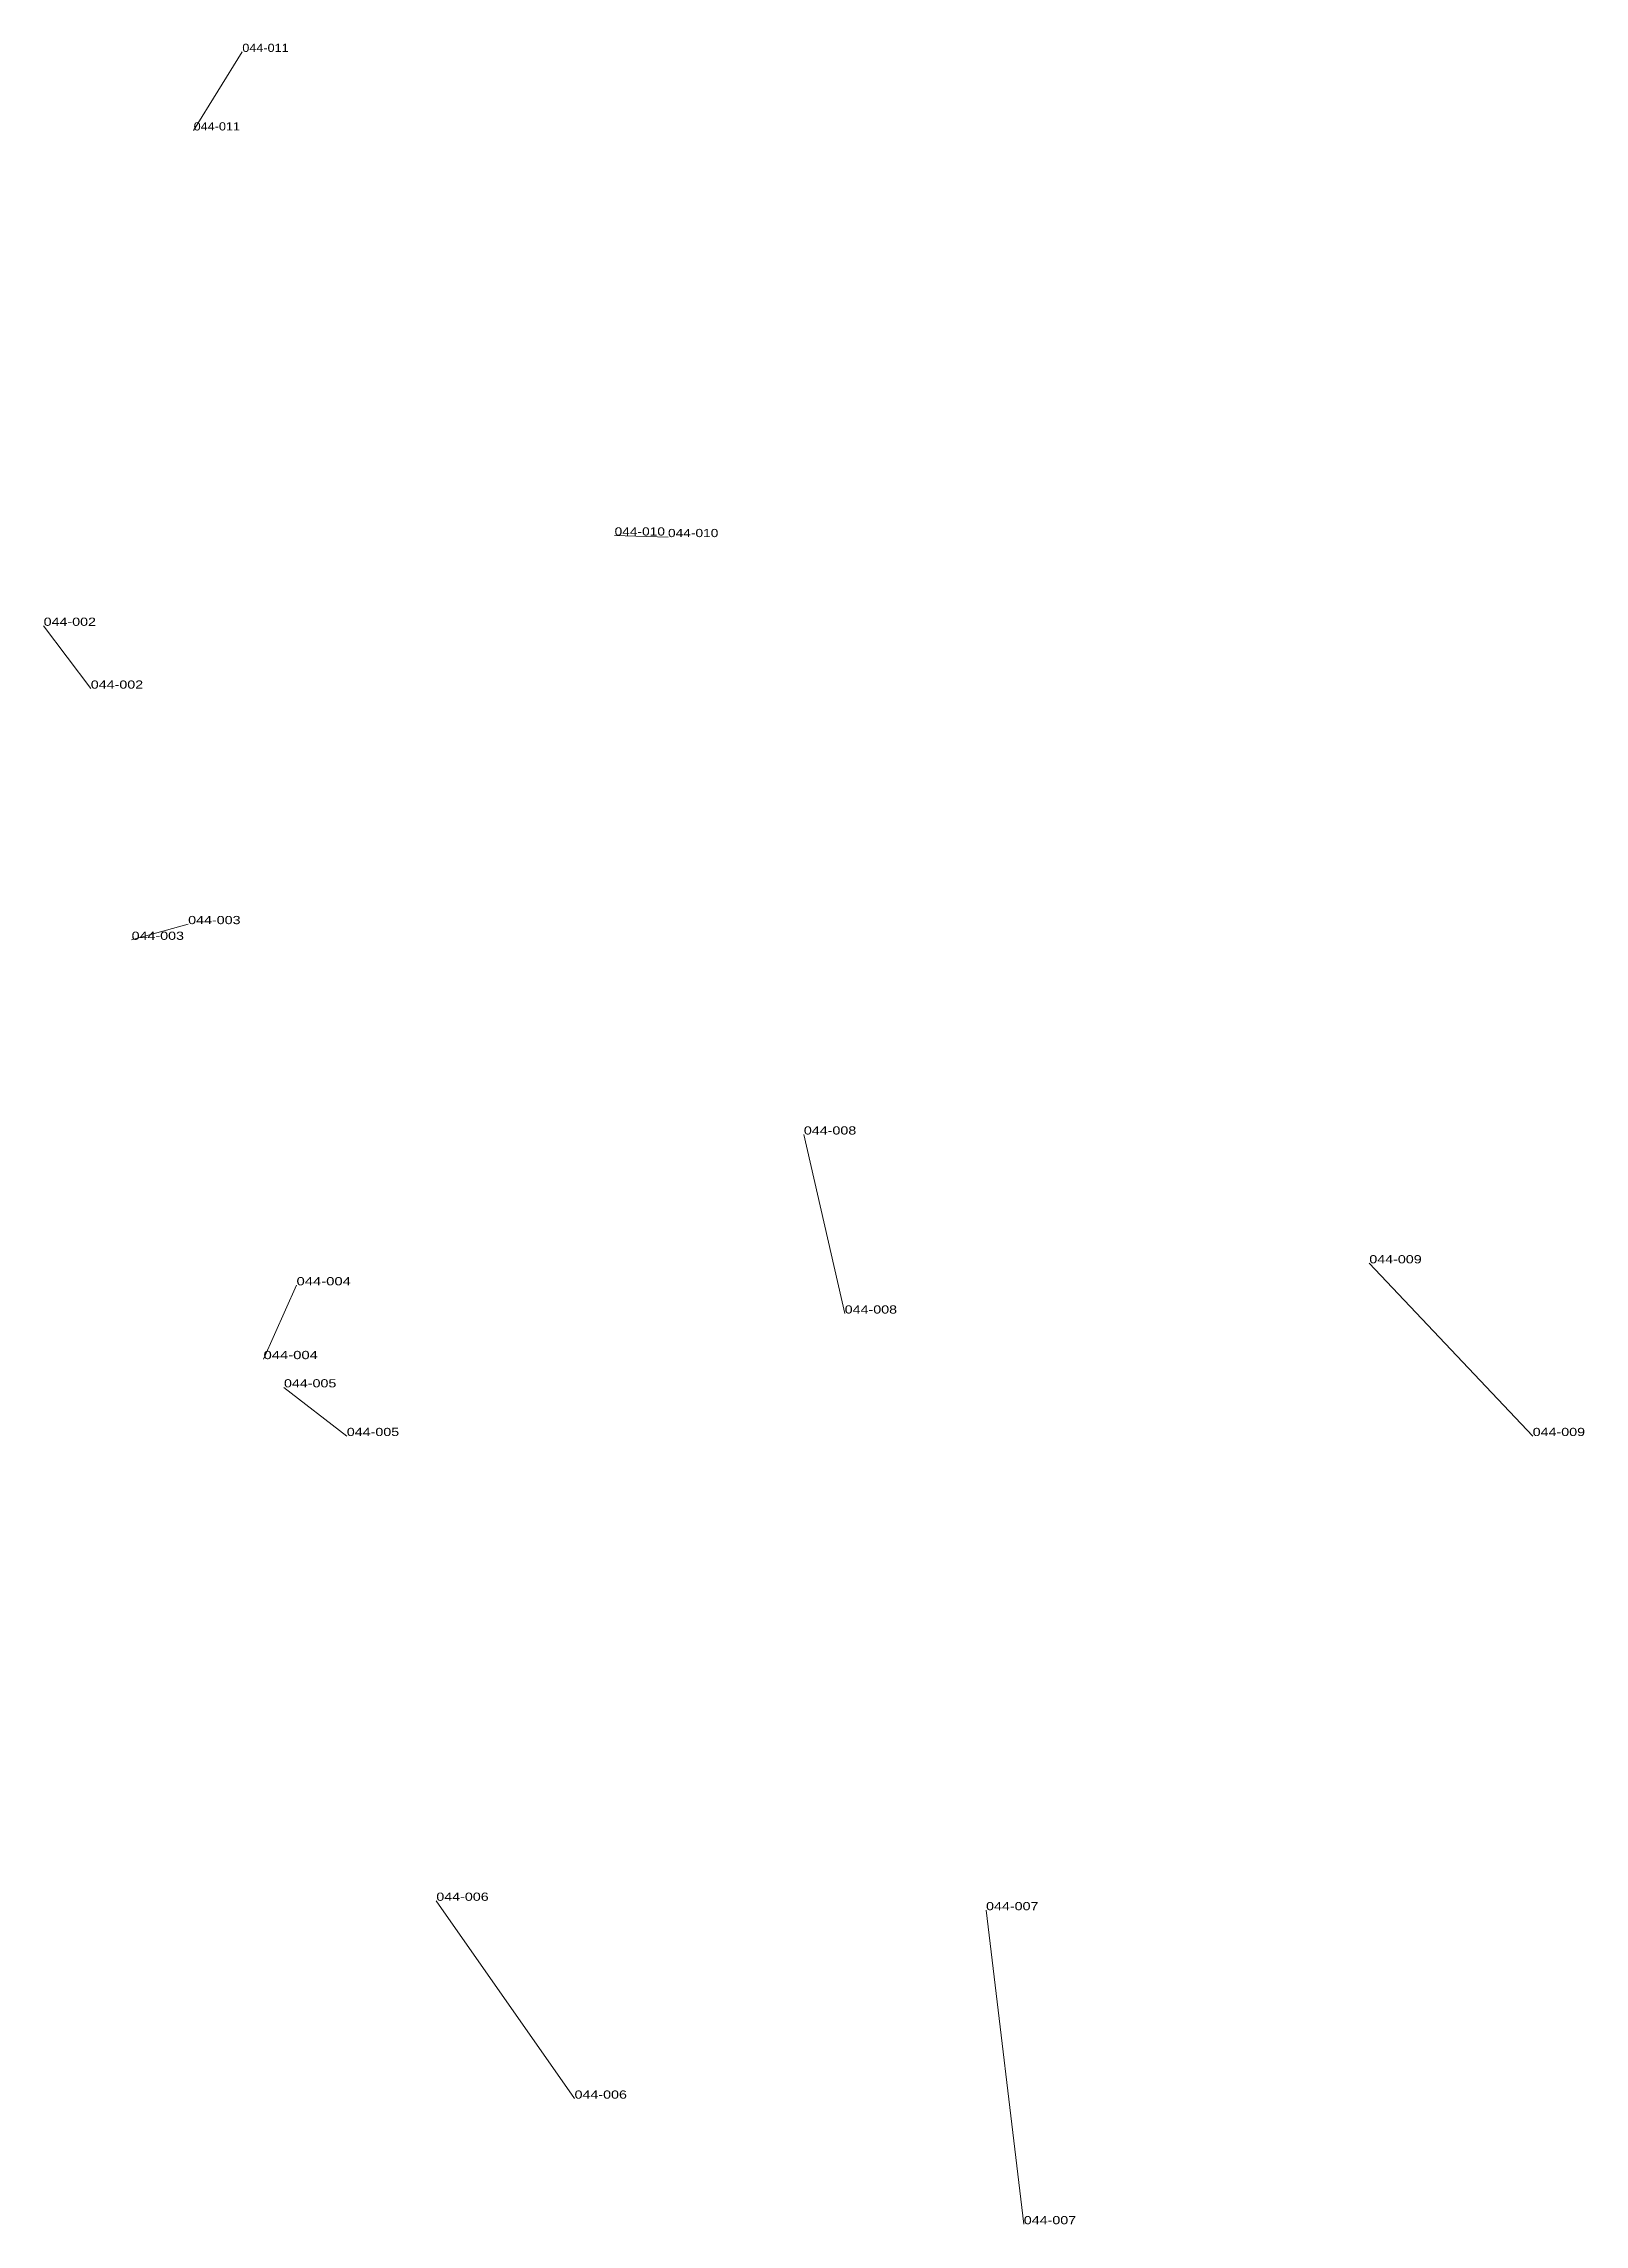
# Model space of a CAD drawing. Header units: metres. Extents: x 571156 to 607184, y 703608 to 727431.
# Drawn here: x 583081 to 583456, y 721406 to 721938 of the extents above; entities that cross this region are included whole.
import ezdxf

# ---------------------------------------------------------------- set-up
doc = ezdxf.new("R2010")
doc.units = ezdxf.units.M
doc.header["$LTSCALE"] = 0.8
doc.layers.add('60', color=7, linetype='Continuous', lineweight=13)
doc.layers.add('61', color=7, linetype='Continuous')

msp = doc.modelspace()

# ---------------------------------------------------------------- texts
at = {"layer": '60'}
for s, width, p in [('044-011', 1.15, (583129.02, 721935.96)), ('044-011', 1.15, (583129.02, 721935.96)), ('044-011', 1.15, (583129.02, 721935.96)), ('044-010', 1.25, (583219.74, 721818.07)), ('044-010', 1.25, (583219.74, 721818.07)), ('044-010', 1.25, (583219.74, 721818.07)), ('044-002', 1.3, (583092.09, 721780.75)), ('044-002', 1.3, (583092.09, 721780.75)), ('044-002', 1.3, (583092.09, 721780.75)), ('044-003', 1.3, (583115.82, 721723.34)), ('044-003', 1.3, (583115.82, 721723.34)), ('044-003', 1.3, (583115.82, 721723.34)), ('044-008', 1.3, (583265.86, 721672.05)), ('044-008', 1.3, (583265.86, 721672.05)), ('044-008', 1.3, (583265.86, 721672.05)), ('044-004', 1.35, (583142.23, 721635.3)), ('044-004', 1.35, (583142.23, 721635.3)), ('044-004', 1.35, (583142.23, 721635.3)), ('044-005', 1.3, (583154.48, 721598.56)), ('044-005', 1.3, (583154.48, 721598.56)), ('044-005', 1.3, (583154.48, 721598.56)), ('044-009', 1.3, (583443.46, 721598.56)), ('044-009', 1.3, (583443.46, 721598.56)), ('044-009', 1.3, (583443.46, 721598.56)), ('044-007', 1.3, (583310.26, 721482.96)), ('044-007', 1.3, (583310.26, 721482.96)), ('044-007', 1.3, (583310.26, 721482.96)), ('044-006', 1.3, (583209.98, 721437.03)), ('044-006', 1.3, (583209.98, 721437.03)), ('044-006', 1.3, (583209.98, 721437.03))]:
    msp.add_text(s, height=2, dxfattribs=dict(at, width=width)).set_placement(p)
at = {"layer": '61'}
for s, width, p in [('044-011', 1.15, (583117.16, 721916.82)), ('044-011', 1.15, (583117.16, 721916.82)), ('044-011', 1.15, (583117.16, 721916.82)), ('044-010', 1.25, (583232.75, 721817.69)), ('044-010', 1.25, (583232.75, 721817.69)), ('044-010', 1.25, (583232.75, 721817.69)), ('044-002', 1.3, (583080.6, 721796.06)), ('044-002', 1.3, (583080.6, 721796.06)), ('044-002', 1.3, (583080.6, 721796.06)), ('044-003', 1.3, (583102.04, 721719.51)), ('044-003', 1.3, (583102.04, 721719.51)), ('044-003', 1.3, (583102.04, 721719.51)), ('044-009', 1.3, (583403.65, 721640.66)), ('044-009', 1.3, (583403.65, 721640.66)), ('044-009', 1.3, (583403.65, 721640.66)), ('044-008', 1.3, (583275.81, 721628.41)), ('044-008', 1.3, (583275.81, 721628.41)), ('044-008', 1.3, (583275.81, 721628.41)), ('044-004', 1.35, (583134.19, 721617.31)), ('044-004', 1.35, (583134.19, 721617.31)), ('044-004', 1.35, (583134.19, 721617.31)), ('044-005', 1.3, (583139.17, 721610.42)), ('044-005', 1.3, (583139.17, 721610.42)), ('044-005', 1.3, (583139.17, 721610.42)), ('044-006', 1.3, (583176.29, 721485.26)), ('044-006', 1.3, (583176.29, 721485.26)), ('044-006', 1.3, (583176.29, 721485.26)), ('044-007', 1.3, (583319.45, 721406.41)), ('044-007', 1.3, (583319.45, 721406.41)), ('044-007', 1.3, (583319.45, 721406.41))]:
    msp.add_text(s, height=2, dxfattribs=dict(at, width=width)).set_placement(p)

# ---------------------------------------------------------------- linework, layer by layer
at = {"layer": '60'}
for p, q in [((583117.16, 721916.82), (583129.02, 721935.96)), ((583117.16, 721916.82), (583129.02, 721935.96)), ((583117.16, 721916.82), (583129.02, 721935.96)), ((583232.75, 721817.69), (583219.74, 721818.07)), ((583232.75, 721817.69), (583219.74, 721818.07)), ((583232.75, 721817.69), (583219.74, 721818.07)), ((583080.6, 721796.06), (583092.09, 721780.75)), ((583080.6, 721796.06), (583092.09, 721780.75)), ((583080.6, 721796.06), (583092.09, 721780.75)), ((583102.04, 721719.51), (583115.82, 721723.34)), ((583102.04, 721719.51), (583115.82, 721723.34)), ((583102.04, 721719.51), (583115.82, 721723.34)), ((583275.81, 721628.41), (583265.86, 721672.05)), ((583275.81, 721628.41), (583265.86, 721672.05)), ((583275.81, 721628.41), (583265.86, 721672.05)), ((583403.65, 721640.66), (583443.46, 721598.56)), ((583403.65, 721640.66), (583443.46, 721598.56)), ((583403.65, 721640.66), (583443.46, 721598.56)), ((583134.19, 721617.31), (583142.23, 721635.3)), ((583134.19, 721617.31), (583142.23, 721635.3)), ((583134.19, 721617.31), (583142.23, 721635.3)), ((583139.17, 721610.42), (583154.48, 721598.56)), ((583139.17, 721610.42), (583154.48, 721598.56)), ((583139.17, 721610.42), (583154.48, 721598.56)), ((583176.29, 721485.26), (583209.98, 721437.03)), ((583176.29, 721485.26), (583209.98, 721437.03)), ((583176.29, 721485.26), (583209.98, 721437.03)), ((583319.45, 721406.41), (583310.26, 721482.96)), ((583319.45, 721406.41), (583310.26, 721482.96)), ((583319.45, 721406.41), (583310.26, 721482.96))]:
    msp.add_line(p, q, dxfattribs=at)

msp.set_redraw_order([(e.dxf.handle, doc.entitydb.next_handle()) for e in msp.query("TEXT MTEXT ATTDEF DIMENSION ARC_DIMENSION")])  # texts and dimensions are drawn at this point

doc.saveas('drawing.dxf')
